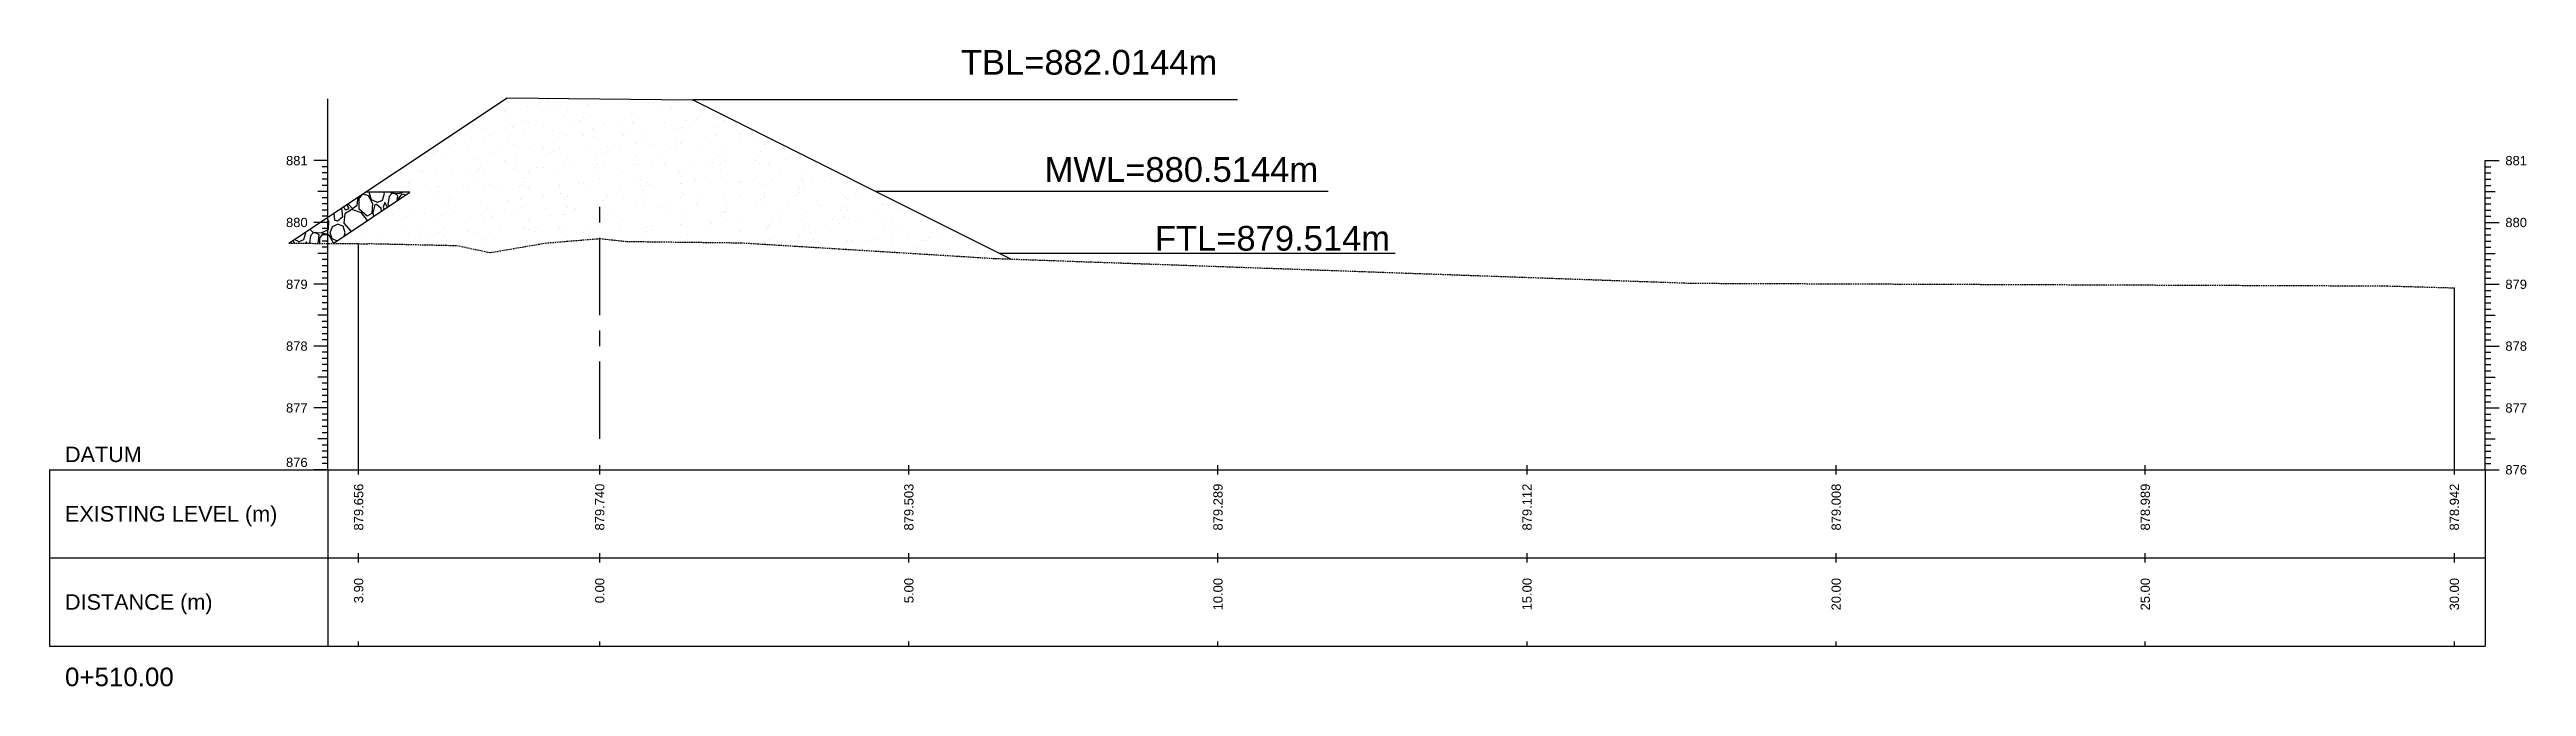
# Model space of a CAD drawing. Header units: millimetres. Extents: x 2640 to 12113, y 6003 to 13668.
# Drawn here: x 3708.6 to 4109.2, y 7556.8 to 7659.8 of the extents above; entities that cross this region are included whole.
import ezdxf
from ezdxf.enums import TextEntityAlignment as Align

# ---------------------------------------------------------------- set-up
doc = ezdxf.new("R2010")
doc.units = ezdxf.units.MM
doc.linetypes.add('CENTER', pattern=[2, 1.25, -0.25, 0.25, -0.25])
doc.linetypes.add('HIDDEN', pattern=[0.375, 0.25, -0.125])
for name, color, linetype in [('CL', 6, 'CENTER'), ('CS_Drawing', 7, 'Continuous'), ('GL', 3, 'HIDDEN')]:
    doc.layers.add(name, color=color, linetype=linetype)
doc.styles.get("Standard").update_dxf_attribs({"font": 'arial.ttf'})

msp = doc.modelspace()

# ---------------------------------------------------------------- texts
at = {"color": 1, "insert": (3897.469, 7659.751), "char_height": 4, "attachment_point": 3}
msp.add_mtext_dynamic_manual_height_columns('TBL=882.0144m', width=39.40702, gutter_width=20, heights=[0], dxfattribs=at)
at = {"color": 4, "insert": (3913.795, 7642.408), "char_height": 4, "attachment_point": 3}
msp.add_mtext_dynamic_manual_height_columns('MWL=880.5144m', width=39.40702, gutter_width=20, heights=[0], dxfattribs=at)
at = {"color": 6, "insert": (3925.425, 7631.288), "char_height": 4, "attachment_point": 3}
msp.add_mtext_dynamic_manual_height_columns('FTL=879.514m', width=39.40702, gutter_width=20, heights=[0], dxfattribs=at)
at = {"layer": 'CS_Drawing'}
for s, p in [('881', (3750.332, 7641.847)), ('880', (3750.332, 7631.847)), ('879', (3750.332, 7621.847)), ('878', (3750.332, 7611.847)), ('877', (3750.332, 7601.847))]:
    msp.add_text(s, height=1.5, dxfattribs=at).set_placement(p, align=Align.MIDDLE_RIGHT)
for s, height, p in [('881', 1.5, (4105.832, 7641.847)), ('880', 1.5, (4105.832, 7631.847)), ('879', 1.5, (4105.832, 7621.847)), ('878', 1.5, (4105.832, 7611.847)), ('877', 1.5, (4105.832, 7601.847)), ('DATUM', 2.5, (3711.082, 7594.347)), ('876', 1.5, (4105.832, 7591.847)), ('876', 1.5, (4105.832, 7591.847)), ('EXISTING LEVEL (m)', 2.5, (3711.082, 7584.722)), ('DISTANCE (m)', 2.5, (3711.082, 7570.472)), ('0+510.00', 3, (3711.082, 7558.347))]:
    msp.add_text(s, height=height, dxfattribs=at).set_placement(p, align=Align.MIDDLE_LEFT)
msp.add_text('876', height=1.5, dxfattribs=at).set_placement((3750.332, 7592.297), align=Align.RIGHT)
for s, p in [('879.656', (3758.582, 7589.597)), ('879.740', (3797.582, 7589.597)), ('879.503', (3847.582, 7589.597)), ('879.289', (3897.582, 7589.597)), ('879.112', (3947.582, 7589.597)), ('879.008', (3997.582, 7589.597)), ('878.989', (4047.582, 7589.597)), ('878.942', (4097.582, 7589.597)), ('3.90', (3758.582, 7574.347)), ('0.00', (3797.582, 7574.347)), ('5.00', (3847.582, 7574.347)), ('10.00', (3897.582, 7574.347)), ('15.00', (3947.582, 7574.347)), ('20.00', (3997.582, 7574.347)), ('25.00', (4047.582, 7574.347)), ('30.00', (4097.582, 7574.347))]:
    msp.add_text(s, height=1.5, rotation=90, dxfattribs=at).set_placement(p, align=Align.MIDDLE_RIGHT)

# ---------------------------------------------------------------- linework, layer by layer
for p, q in [((3747.313, 7628.499), (3782.582, 7652.012)), ((3753.582, 7641.847), (3753.582, 7651.847)), ((3782.582, 7652.012), (3812.58, 7651.683)), ((3864.09, 7625.928), (3812.58, 7651.683)), ((3754.445, 7628.447), (3766.882, 7636.738)), ((3766.882, 7636.738), (3759.655, 7636.727)), ((3753.546, 7627.847), (3753.582, 7627.871))]:
    msp.add_line(p, q)
at = {"linetype": 'Continuous'}
for p, q in [((3781.022, 7650.512), (3781.022, 7650.512)), ((3782.141, 7649.784), (3782.141, 7649.784)), ((3782.723, 7651.28), (3782.723, 7651.28)), ((3782.995, 7649.215), (3782.995, 7649.215)), ((3785.916, 7650.672), (3785.916, 7650.672)), ((3787.457, 7650.821), (3787.457, 7650.821)), ((3787.886, 7651.289), (3787.886, 7651.289)), ((3788.501, 7651.835), (3788.501, 7651.835)), ((3789.263, 7651.557), (3789.263, 7651.557)), ((3789.437, 7650.235), (3789.437, 7650.235)), ((3790.81, 7650.832), (3790.81, 7650.832)), ((3791.723, 7648.959), (3791.723, 7648.959)), ((3792.405, 7650.031), (3792.405, 7650.031)), ((3794.886, 7648.86), (3794.886, 7648.86)), ((3795.704, 7650.992), (3795.704, 7650.992)), ((3796.159, 7649.127), (3796.159, 7649.127)), ((3796.91, 7651.07), (3796.91, 7651.07)), ((3798.083, 7651.011), (3798.083, 7651.011)), ((3800.598, 7651.152), (3800.598, 7651.152)), ((3802.427, 7651.469), (3802.427, 7651.469)), ((3802.699, 7649.404), (3802.699, 7649.404)), ((3805.492, 7651.312), (3805.492, 7651.312)), ((3806.227, 7651.168), (3806.227, 7651.168)), ((3806.656, 7651.636), (3806.656, 7651.636)), ((3807.597, 7650.079), (3807.597, 7650.079)), ((3809.141, 7650.424), (3809.141, 7650.424)), ((3810.386, 7651.472), (3810.386, 7651.472)), ((3813.227, 7648.739), (3813.227, 7648.739)), ((3813.656, 7649.207), (3813.656, 7649.207)), ((3815.864, 7649.316), (3815.864, 7649.316)), ((3817.179, 7649.255), (3817.179, 7649.255)), ((3773.37, 7645.516), (3773.37, 7645.516)), ((3776.727, 7646.874), (3776.727, 7646.874)), ((3776.901, 7645.552), (3776.901, 7645.552)), ((3778.64, 7647.078), (3778.64, 7647.078)), ((3779.002, 7644.857), (3779.002, 7644.857)), ((3779.684, 7645.928), (3779.684, 7645.928)), ((3782.686, 7645.615), (3782.686, 7645.615)), ((3783.115, 7646.083), (3783.115, 7646.083)), ((3783.169, 7647.893), (3783.169, 7647.893)), ((3783.534, 7647.238), (3783.534, 7647.238)), ((3785.14, 7648.293), (3785.14, 7648.293)), ((3785.362, 7646.908), (3785.362, 7646.908)), ((3786.045, 7647.979), (3786.045, 7647.979)), ((3788.428, 7647.398), (3788.428, 7647.398)), ((3789.891, 7646.785), (3789.891, 7646.785)), ((3790.163, 7644.72), (3790.163, 7644.72)), ((3792.14, 7645.864), (3792.14, 7645.864)), ((3793.323, 7647.558), (3793.323, 7647.558)), ((3794.457, 7648.392), (3794.457, 7648.392)), ((3794.876, 7645.977), (3794.876, 7645.977)), ((3796.431, 7647.062), (3796.431, 7647.062)), ((3796.605, 7645.74), (3796.605, 7645.74)), ((3798.217, 7647.718), (3798.217, 7647.718)), ((3801.236, 7648.028), (3801.236, 7648.028)), ((3801.456, 7645.962), (3801.456, 7645.962)), ((3801.885, 7646.43), (3801.885, 7646.43)), ((3802.873, 7648.082), (3802.873, 7648.082)), ((3803.111, 7647.878), (3803.111, 7647.878)), ((3803.91, 7648.64), (3803.91, 7648.64)), ((3804.458, 7645.152), (3804.458, 7645.152)), ((3805.14, 7646.223), (3805.14, 7646.223)), ((3808.005, 7648.038), (3808.005, 7648.038)), ((3809.596, 7646.974), (3809.596, 7646.974)), ((3809.867, 7644.909), (3809.867, 7644.909)), ((3810.818, 7647.204), (3810.818, 7647.204)), ((3810.91, 7646.211), (3810.91, 7646.211)), ((3811.501, 7648.275), (3811.501, 7648.275)), ((3812.899, 7648.198), (3812.899, 7648.198)), ((3815.528, 7644.772), (3815.528, 7644.772)), ((3816.136, 7647.251), (3816.136, 7647.251)), ((3816.31, 7645.929), (3816.31, 7645.929)), ((3817.793, 7648.358), (3817.793, 7648.358)), ((3820.226, 7646.309), (3820.226, 7646.309)), ((3820.332, 7646.272), (3820.332, 7646.272)), ((3820.422, 7644.932), (3820.422, 7644.932)), ((3820.655, 7646.777), (3820.655, 7646.777)), ((3823.032, 7644.82), (3823.032, 7644.82)), ((3825.316, 7645.092), (3825.316, 7645.092)), ((3766.281, 7640.754), (3766.281, 7640.754)), ((3770.633, 7643.21), (3770.633, 7643.21)), ((3770.916, 7642.839), (3770.916, 7642.839)), ((3771.345, 7643.307), (3771.345, 7643.307)), ((3771.481, 7643.332), (3771.481, 7643.332)), ((3772.642, 7642.805), (3772.642, 7642.805)), ((3773.324, 7643.876), (3773.324, 7643.876)), ((3776.375, 7643.492), (3776.375, 7643.492)), ((3777.355, 7642.101), (3777.355, 7642.101)), ((3778.345, 7640.877), (3778.345, 7640.877)), ((3780.37, 7643.087), (3780.37, 7643.087)), ((3781.269, 7643.652), (3781.269, 7643.652)), ((3782.155, 7641.874), (3782.155, 7641.874)), ((3783.623, 7644.443), (3783.623, 7644.443)), ((3783.895, 7642.378), (3783.895, 7642.378)), ((3784.069, 7641.056), (3784.069, 7641.056)), ((3786.163, 7643.812), (3786.163, 7643.812)), ((3788.513, 7640.749), (3788.513, 7640.749)), ((3788.516, 7643.925), (3788.516, 7643.925)), ((3789.686, 7643.186), (3789.686, 7643.186)), ((3790.115, 7643.654), (3790.115, 7643.654)), ((3790.337, 7643.398), (3790.337, 7643.398)), ((3791.057, 7643.972), (3791.057, 7643.972)), ((3791.737, 7641.05), (3791.737, 7641.05)), ((3792.42, 7642.121), (3792.42, 7642.121)), ((3793.407, 7640.909), (3793.407, 7640.909)), ((3795.951, 7644.132), (3795.951, 7644.132)), ((3796.686, 7640.756), (3796.686, 7640.756)), ((3797.059, 7642.29), (3797.059, 7642.29)), ((3797.115, 7641.224), (3797.115, 7641.224)), ((3798.098, 7643.101), (3798.098, 7643.101)), ((3798.301, 7641.069), (3798.301, 7641.069)), ((3798.78, 7644.172), (3798.78, 7644.172)), ((3799.14, 7643.434), (3799.14, 7643.434)), ((3800.845, 7644.292), (3800.845, 7644.292)), ((3803.196, 7641.229), (3803.196, 7641.229)), ((3803.327, 7644.632), (3803.327, 7644.632)), ((3803.599, 7642.567), (3803.599, 7642.567)), ((3803.773, 7641.245), (3803.773, 7641.245)), ((3805.739, 7644.452), (3805.739, 7644.452)), ((3806.139, 7641.005), (3806.139, 7641.005)), ((3807.611, 7642.169), (3807.611, 7642.169)), ((3808.09, 7641.389), (3808.09, 7641.389)), ((3808.456, 7643.533), (3808.456, 7643.533)), ((3808.885, 7644.001), (3808.885, 7644.001)), ((3810.042, 7643.587), (3810.042, 7643.587)), ((3810.634, 7644.612), (3810.634, 7644.612)), ((3812.984, 7641.549), (3812.984, 7641.549)), ((3813.972, 7644.221), (3813.972, 7644.221)), ((3815.456, 7641.103), (3815.456, 7641.103)), ((3815.885, 7641.571), (3815.885, 7641.571)), ((3816.764, 7642.479), (3816.764, 7642.479)), ((3817.193, 7641.345), (3817.193, 7641.345)), ((3817.876, 7642.416), (3817.876, 7642.416)), ((3817.878, 7641.709), (3817.878, 7641.709)), ((3817.91, 7643.781), (3817.91, 7643.781)), ((3822.772, 7641.869), (3822.772, 7641.869)), ((3823.304, 7642.755), (3823.304, 7642.755)), ((3823.478, 7641.433), (3823.478, 7641.433)), ((3823.554, 7643.396), (3823.554, 7643.396)), ((3824.236, 7644.468), (3824.236, 7644.468)), ((3824.909, 7641.352), (3824.909, 7641.352)), ((3827.226, 7643.88), (3827.226, 7643.88)), ((3827.666, 7642.029), (3827.666, 7642.029)), ((3760.327, 7636.538), (3760.398, 7636.728)), ((3762.74, 7636.538), (3762.682, 7636.732)), ((3763.762, 7636.733), (3763.883, 7636.601)), ((3764.819, 7637.418), (3764.819, 7637.418)), ((3765.216, 7636.538), (3765.688, 7636.736)), ((3766.146, 7637.632), (3766.146, 7637.632)), ((3766.575, 7638.101), (3766.575, 7638.101)), ((3766.708, 7636.622), (3766.752, 7636.738)), ((3768.599, 7640.31), (3768.599, 7640.31)), ((3768.937, 7640.109), (3768.937, 7640.109)), ((3769.434, 7637.771), (3769.434, 7637.771)), ((3771.087, 7639.76), (3771.087, 7639.76)), ((3771.359, 7637.695), (3771.359, 7637.695)), ((3771.449, 7636.835), (3771.449, 7636.835)), ((3773.831, 7640.269), (3773.831, 7640.269)), ((3775.599, 7637.881), (3775.599, 7637.881)), ((3775.795, 7639.823), (3775.795, 7639.823)), ((3776.343, 7636.995), (3776.343, 7636.995)), ((3777.627, 7640.037), (3777.627, 7640.037)), ((3777.801, 7638.714), (3777.801, 7638.714)), ((3777.916, 7640.409), (3777.916, 7640.409)), ((3778.725, 7640.429), (3778.725, 7640.429)), ((3779.016, 7636.947), (3779.016, 7636.947)), ((3779.699, 7638.018), (3779.699, 7638.018)), ((3781.238, 7637.155), (3781.238, 7637.155)), ((3783.619, 7640.589), (3783.619, 7640.589)), ((3784.523, 7637.606), (3784.523, 7637.606)), ((3784.916, 7637.98), (3784.916, 7637.98)), ((3785.345, 7638.448), (3785.345, 7638.448)), ((3785.377, 7638.998), (3785.377, 7638.998)), ((3786.059, 7640.069), (3786.059, 7640.069)), ((3786.132, 7637.315), (3786.132, 7637.315)), ((3787.369, 7640.657), (3787.369, 7640.657)), ((3790.791, 7639.948), (3790.791, 7639.948)), ((3791.026, 7637.475), (3791.026, 7637.475)), ((3791.063, 7637.883), (3791.063, 7637.883)), ((3794.369, 7638.228), (3794.369, 7638.228)), ((3794.89, 7638.067), (3794.89, 7638.067)), ((3795.92, 7637.635), (3795.92, 7637.635)), ((3797.331, 7640.225), (3797.331, 7640.225)), ((3797.505, 7638.903), (3797.505, 7638.903)), ((3800.814, 7637.795), (3800.814, 7637.795)), ((3801.251, 7640.118), (3801.251, 7640.118)), ((3803.686, 7638.327), (3803.686, 7638.327)), ((3804.115, 7638.795), (3804.115, 7638.795)), ((3804.228, 7637.795), (3804.228, 7637.795)), ((3804.472, 7637.242), (3804.472, 7637.242)), ((3805.155, 7638.313), (3805.155, 7638.313)), ((3805.708, 7637.955), (3805.708, 7637.955)), ((3810.496, 7640.137), (3810.496, 7640.137)), ((3810.602, 7638.115), (3810.602, 7638.115)), ((3810.768, 7638.072), (3810.768, 7638.072)), ((3810.833, 7639.294), (3810.833, 7639.294)), ((3810.942, 7636.75), (3810.942, 7636.75)), ((3811.515, 7640.365), (3811.515, 7640.365)), ((3813.139, 7638.575), (3813.139, 7638.575)), ((3815.497, 7638.275), (3815.497, 7638.275)), ((3817.036, 7640.414), (3817.036, 7640.414)), ((3817.21, 7639.091), (3817.21, 7639.091)), ((3820.346, 7638.362), (3820.346, 7638.362)), ((3820.391, 7638.435), (3820.391, 7638.435)), ((3822.456, 7638.674), (3822.456, 7638.674)), ((3822.885, 7639.142), (3822.885, 7639.142)), ((3823.932, 7637.983), (3823.932, 7637.983)), ((3825.285, 7638.595), (3825.285, 7638.595)), ((3826.707, 7640.414), (3826.707, 7640.414)), ((3829.884, 7636.712), (3829.884, 7636.712)), ((3829.928, 7637.538), (3829.928, 7637.538)), ((3830.179, 7638.755), (3830.179, 7638.755)), ((3830.2, 7640.325), (3830.2, 7640.325)), ((3830.472, 7638.26), (3830.472, 7638.26)), ((3830.611, 7638.609), (3830.611, 7638.609)), ((3830.646, 7636.938), (3830.646, 7636.938)), ((3831.909, 7638.922), (3831.909, 7638.922)), ((3835.073, 7638.915), (3835.073, 7638.915)), ((3836.289, 7639.589), (3836.289, 7639.589)), ((3836.914, 7639.28), (3836.914, 7639.28)), ((3754.558, 7633.33), (3754.675, 7632.22)), ((3755.945, 7632.728), (3755.183, 7632.029)), ((3755.82, 7634.171), (3755.945, 7632.727)), ((3756.246, 7634.455), (3756.199, 7634.315)), ((3756.199, 7634.315), (3756.39, 7633.871)), ((3756.326, 7633.236), (3756.199, 7631.712)), ((3757.469, 7633.934), (3756.326, 7633.236)), ((3756.39, 7633.871), (3757.025, 7634.125)), ((3757.025, 7634.125), (3756.661, 7634.731)), ((3756.99, 7634.951), (3756.961, 7634.76)), ((3756.961, 7634.76), (3757.596, 7634.125)), ((3759.057, 7633.426), (3757.469, 7633.934)), ((3757.596, 7634.125), (3758.358, 7634.633)), ((3758.358, 7634.633), (3758.518, 7635.97)), ((3758.676, 7635.649), (3759.223, 7636.44)), ((3758.676, 7633.998), (3758.676, 7635.649)), ((3759.946, 7632.855), (3758.676, 7633.998)), ((3760.028, 7632.169), (3759.057, 7633.426)), ((3759.266, 7636.468), (3760.136, 7636.22)), ((3760.708, 7633.299), (3759.946, 7632.855)), ((3760.136, 7636.22), (3760.835, 7634.887)), ((3760.644, 7635.522), (3760.327, 7636.538)), ((3761.533, 7635.141), (3760.644, 7635.522)), ((3760.835, 7634.887), (3760.708, 7633.299)), ((3761.216, 7634.696), (3760.898, 7633.426)), ((3760.898, 7633.426), (3760.965, 7632.793)), ((3761.533, 7634.76), (3761.216, 7634.696)), ((3761.533, 7635.077), (3762.422, 7635.458)), ((3761.533, 7634.76), (3762.168, 7634.188)), ((3761.804, 7632.895), (3761.804, 7632.895)), ((3762.168, 7634.188), (3762.217, 7633.628)), ((3762.422, 7635.458), (3762.74, 7636.538)), ((3762.803, 7635.077), (3762.549, 7634.315)), ((3762.549, 7634.315), (3762.704, 7633.953)), ((3763.257, 7634.321), (3762.803, 7635.077)), ((3763.502, 7636.03), (3763.311, 7634.76)), ((3763.311, 7634.76), (3763.552, 7634.518)), ((3763.946, 7636.538), (3763.502, 7636.03)), ((3763.883, 7636.601), (3765.216, 7636.538)), ((3764.327, 7636.538), (3763.946, 7636.538)), ((3764.29, 7633.089), (3764.29, 7633.089)), ((3764.899, 7636.22), (3764.327, 7636.538)), ((3764.794, 7635.346), (3764.899, 7636.22)), ((3765.026, 7635.649), (3765.597, 7636.474)), ((3765.026, 7635.5), (3765.026, 7635.649)), ((3765.09, 7635.353), (3765.09, 7635.353)), ((3765.265, 7634.031), (3765.265, 7634.031)), ((3765.597, 7636.474), (3766.219, 7636.296)), ((3766.296, 7632.844), (3766.296, 7632.844)), ((3766.978, 7633.915), (3766.978, 7633.915)), ((3769.184, 7633.249), (3769.184, 7633.249)), ((3770.829, 7632.675), (3770.829, 7632.675)), ((3771.533, 7636.373), (3771.533, 7636.373)), ((3771.987, 7632.923), (3771.987, 7632.923)), ((3772.656, 7634.895), (3772.656, 7634.895)), ((3773.145, 7635.203), (3773.145, 7635.203)), ((3773.338, 7635.967), (3773.338, 7635.967)), ((3773.574, 7635.671), (3773.574, 7635.671)), ((3774.078, 7633.409), (3774.078, 7633.409)), ((3778.255, 7635.264), (3778.255, 7635.264)), ((3778.527, 7633.199), (3778.527, 7633.199)), ((3778.972, 7633.569), (3778.972, 7633.569)), ((3780.145, 7632.773), (3780.145, 7632.773)), ((3780.574, 7633.242), (3780.574, 7633.242)), ((3782.17, 7633.964), (3782.17, 7633.964)), ((3782.599, 7635.451), (3782.599, 7635.451)), ((3783.866, 7633.729), (3783.866, 7633.729)), ((3784.795, 7635.541), (3784.795, 7635.541)), ((3784.969, 7634.219), (3784.969, 7634.219)), ((3788.53, 7636.015), (3788.53, 7636.015)), ((3788.76, 7633.889), (3788.76, 7633.889)), ((3789.599, 7633.022), (3789.599, 7633.022)), ((3791.237, 7636.561), (3791.237, 7636.561)), ((3791.691, 7633.111), (3791.691, 7633.111)), ((3791.752, 7633.14), (3791.752, 7633.14)), ((3791.915, 7635.55), (3791.915, 7635.55)), ((3792.344, 7636.018), (3792.344, 7636.018)), ((3792.434, 7634.211), (3792.434, 7634.211)), ((3793.655, 7634.049), (3793.655, 7634.049)), ((3797.959, 7635.453), (3797.959, 7635.453)), ((3798.112, 7635.191), (3798.112, 7635.191)), ((3798.231, 7633.388), (3798.231, 7633.388)), ((3798.549, 7634.209), (3798.549, 7634.209)), ((3798.794, 7636.262), (3798.794, 7636.262)), ((3798.915, 7633.121), (3798.915, 7633.121)), ((3799.344, 7633.589), (3799.344, 7633.589)), ((3801.369, 7635.798), (3801.369, 7635.798)), ((3803.443, 7634.369), (3803.443, 7634.369)), ((3804.499, 7635.73), (3804.499, 7635.73)), ((3804.674, 7634.408), (3804.674, 7634.408)), ((3807.626, 7634.26), (3807.626, 7634.26)), ((3808.337, 7634.529), (3808.337, 7634.529)), ((3808.369, 7633.369), (3808.369, 7633.369)), ((3810.685, 7635.897), (3810.685, 7635.897)), ((3811.114, 7636.365), (3811.114, 7636.365)), ((3811.396, 7633.3), (3811.396, 7633.3)), ((3813.231, 7634.689), (3813.231, 7634.689)), ((3813.986, 7636.311), (3813.986, 7636.311)), ((3817.208, 7633.435), (3817.208, 7633.435)), ((3817.664, 7635.641), (3817.664, 7635.641)), ((3817.685, 7633.468), (3817.685, 7633.468)), ((3817.89, 7634.506), (3817.89, 7634.506)), ((3817.936, 7633.576), (3817.936, 7633.576)), ((3818.114, 7633.936), (3818.114, 7633.936)), ((3818.125, 7634.849), (3818.125, 7634.849)), ((3820.139, 7636.146), (3820.139, 7636.146)), ((3823.019, 7635.009), (3823.019, 7635.009)), ((3823.568, 7635.487), (3823.568, 7635.487)), ((3824.204, 7635.918), (3824.204, 7635.918)), ((3824.25, 7636.558), (3824.25, 7636.558)), ((3824.378, 7634.596), (3824.378, 7634.596)), ((3827.139, 7633.716), (3827.139, 7633.716)), ((3827.913, 7635.169), (3827.913, 7635.169)), ((3829.455, 7636.244), (3829.455, 7636.244)), ((3831.1, 7633.488), (3831.1, 7633.488)), ((3832.808, 7635.329), (3832.808, 7635.329)), ((3833.082, 7634.555), (3833.082, 7634.555)), ((3836.455, 7633.815), (3836.455, 7633.815)), ((3836.884, 7634.283), (3836.884, 7634.283)), ((3836.986, 7632.751), (3836.986, 7632.751)), ((3837.369, 7635.83), (3837.369, 7635.83)), ((3837.64, 7633.765), (3837.64, 7633.765)), ((3837.702, 7635.489), (3837.702, 7635.489)), ((3838.909, 7636.493), (3838.909, 7636.493)), ((3839.442, 7636.606), (3839.442, 7636.606)), ((3842.596, 7635.649), (3842.596, 7635.649)), ((3842.664, 7633.731), (3842.664, 7633.731)), ((3843.346, 7634.802), (3843.346, 7634.802)), ((3844.083, 7634.785), (3844.083, 7634.785)), ((3845.909, 7634.063), (3845.909, 7634.063)), ((3849.84, 7632.746), (3849.84, 7632.746)), ((3747.936, 7628.915), (3748.135, 7628.537)), ((3748.833, 7628.791), (3748.173, 7629.073)), ((3748.833, 7628.727), (3749.722, 7629.108)), ((3749.722, 7629.108), (3750.04, 7630.188)), ((3750.04, 7630.188), (3750.008, 7630.296)), ((3750.103, 7628.727), (3750.02, 7628.479)), ((3750.253, 7628.478), (3750.103, 7628.727)), ((3750.802, 7629.68), (3750.621, 7628.475)), ((3750.712, 7630.766), (3751.183, 7630.251)), ((3751.246, 7630.188), (3750.802, 7629.68)), ((3751.183, 7630.251), (3752.516, 7630.188)), ((3751.627, 7630.188), (3751.246, 7630.188)), ((3752.199, 7629.87), (3751.627, 7630.188)), ((3752.03, 7628.465), (3752.199, 7629.87)), ((3752.326, 7629.299), (3752.897, 7630.124)), ((3752.326, 7628.462), (3752.326, 7629.299)), ((3752.516, 7630.188), (3753.582, 7630.636)), ((3752.897, 7630.124), (3753.582, 7629.928)), ((3753.786, 7632.029), (3753.582, 7632.293)), ((3753.582, 7630.636), (3753.723, 7630.696)), ((3753.582, 7629.928), (3753.786, 7629.87)), ((3753.723, 7630.696), (3753.786, 7632.029)), ((3753.786, 7629.87), (3754.485, 7628.537)), ((3753.977, 7630.188), (3754.358, 7631.204)), ((3754.294, 7629.172), (3753.977, 7630.188)), ((3755.048, 7628.849), (3754.294, 7629.172)), ((3754.358, 7631.204), (3755.183, 7631.585)), ((3755.183, 7632.029), (3754.675, 7632.22)), ((3756.072, 7631.267), (3755.183, 7631.585)), ((3756.39, 7630.188), (3756.072, 7631.267)), ((3756.199, 7631.712), (3757.388, 7630.409)), ((3756.227, 7629.635), (3756.39, 7630.188)), ((3756.852, 7629.706), (3756.852, 7629.706)), ((3759.058, 7629.898), (3759.058, 7629.898)), ((3759.935, 7630.793), (3759.935, 7630.793)), ((3760.617, 7631.864), (3760.617, 7631.864)), ((3761.375, 7632.426), (3761.375, 7632.426)), ((3761.746, 7629.866), (3761.746, 7629.866)), ((3765.719, 7630.581), (3765.719, 7630.581)), ((3766.64, 7630.026), (3766.64, 7630.026)), ((3768.375, 7629.997), (3768.375, 7629.997)), ((3768.804, 7630.465), (3768.804, 7630.465)), ((3769.449, 7629.861), (3769.449, 7629.861)), ((3771.534, 7630.186), (3771.534, 7630.186)), ((3772.259, 7630.858), (3772.259, 7630.858)), ((3772.433, 7629.535), (3772.433, 7629.535)), ((3775.809, 7631.913), (3775.809, 7631.913)), ((3776.428, 7630.346), (3776.428, 7630.346)), ((3777.828, 7630.245), (3777.828, 7630.245)), ((3778.701, 7631.877), (3778.701, 7631.877)), ((3779.031, 7629.037), (3779.031, 7629.037)), ((3779.713, 7630.108), (3779.713, 7630.108)), ((3781.322, 7630.506), (3781.322, 7630.506)), ((3785.391, 7631.088), (3785.391, 7631.088)), ((3785.423, 7630.769), (3785.423, 7630.769)), ((3785.695, 7628.704), (3785.695, 7628.704)), ((3786.073, 7632.159), (3786.073, 7632.159)), ((3786.217, 7630.666), (3786.217, 7630.666)), ((3787.145, 7630.344), (3787.145, 7630.344)), ((3787.574, 7630.812), (3787.574, 7630.812)), ((3791.111, 7630.826), (3791.111, 7630.826)), ((3791.963, 7631.046), (3791.963, 7631.046)), ((3792.137, 7629.724), (3792.137, 7629.724)), ((3794.905, 7630.157), (3794.905, 7630.157)), ((3796.005, 7630.986), (3796.005, 7630.986)), ((3796.598, 7630.592), (3796.598, 7630.592)), ((3798.405, 7632.066), (3798.405, 7632.066)), ((3800.899, 7631.146), (3800.899, 7631.146)), ((3801.265, 7632.208), (3801.265, 7632.208)), ((3804.487, 7629.332), (3804.487, 7629.332)), ((3805.128, 7630.958), (3805.128, 7630.958)), ((3805.169, 7630.404), (3805.169, 7630.404)), ((3805.4, 7628.893), (3805.4, 7628.893)), ((3805.793, 7631.306), (3805.793, 7631.306)), ((3805.915, 7630.691), (3805.915, 7630.691)), ((3806.344, 7631.159), (3806.344, 7631.159)), ((3810.687, 7631.466), (3810.687, 7631.466)), ((3810.847, 7631.384), (3810.847, 7631.384)), ((3811.53, 7632.455), (3811.53, 7632.455)), ((3811.668, 7631.235), (3811.668, 7631.235)), ((3811.842, 7629.912), (3811.842, 7629.912)), ((3813.344, 7628.73), (3813.344, 7628.73)), ((3815.369, 7630.939), (3815.369, 7630.939)), ((3815.581, 7631.626), (3815.581, 7631.626)), ((3818.11, 7632.254), (3818.11, 7632.254)), ((3818.564, 7628.804), (3818.564, 7628.804)), ((3820.361, 7630.452), (3820.361, 7630.452)), ((3820.475, 7631.786), (3820.475, 7631.786)), ((3824.265, 7628.648), (3824.265, 7628.648)), ((3824.685, 7631.038), (3824.685, 7631.038)), ((3824.832, 7631.146), (3824.832, 7631.146)), ((3825.104, 7629.081), (3825.104, 7629.081)), ((3825.114, 7631.506), (3825.114, 7631.506)), ((3825.37, 7631.946), (3825.37, 7631.946)), ((3826.721, 7632.504), (3826.721, 7632.504)), ((3827.882, 7628.671), (3827.882, 7628.671)), ((3829.943, 7629.628), (3829.943, 7629.628)), ((3830.264, 7632.106), (3830.264, 7632.106)), ((3830.625, 7630.699), (3830.625, 7630.699)), ((3831.372, 7631.423), (3831.372, 7631.423)), ((3831.546, 7630.101), (3831.546, 7630.101)), ((3832.114, 7629.077), (3832.114, 7629.077)), ((3832.776, 7628.831), (3832.776, 7628.831)), ((3834.139, 7631.287), (3834.139, 7631.287)), ((3835.158, 7632.266), (3835.158, 7632.266)), ((3836.303, 7631.679), (3836.303, 7631.679)), ((3837.671, 7628.991), (3837.671, 7628.991)), ((3837.814, 7632.443), (3837.814, 7632.443)), ((3838.269, 7628.993), (3838.269, 7628.993)), ((3839.456, 7628.697), (3839.456, 7628.697)), ((3840.052, 7632.426), (3840.052, 7632.426)), ((3841.138, 7628.857), (3841.138, 7628.857)), ((3842.565, 7629.151), (3842.565, 7629.151)), ((3843.455, 7631.385), (3843.455, 7631.385)), ((3843.884, 7631.853), (3843.884, 7631.853)), ((3844.537, 7631.335), (3844.537, 7631.335)), ((3844.809, 7629.27), (3844.809, 7629.27)), ((3844.946, 7632.586), (3844.946, 7632.586)), ((3845.817, 7630.748), (3845.817, 7630.748)), ((3847.459, 7629.311), (3847.459, 7629.311)), ((3849.721, 7628.943), (3849.721, 7628.943)), ((3850.455, 7628.956), (3850.455, 7628.956)), ((3850.884, 7629.424), (3850.884, 7629.424)), ((3851.077, 7631.612), (3851.077, 7631.612)), ((3851.251, 7630.289), (3851.251, 7630.289)), ((3852.353, 7629.471), (3852.353, 7629.471)), ((3855.399, 7629.924), (3855.399, 7629.924)), ((3748.135, 7628.537), (3748.131, 7628.493)), ((3754.485, 7628.537), (3754.479, 7628.47)), ((3765.991, 7628.516), (3765.991, 7628.516)), ((3775.804, 7628.036), (3775.804, 7628.036)), ((3779.155, 7628.427), (3779.155, 7628.427)), ((3822.368, 7628.51), (3822.368, 7628.51)), ((3822.988, 7628.511), (3822.988, 7628.511)), ((3831.685, 7628.609), (3831.685, 7628.609)), ((3844.983, 7627.948), (3844.983, 7627.948)), ((3849.038, 7627.872), (3849.038, 7627.872)), ((3851.705, 7626.839), (3851.705, 7626.839)), ((3857.454, 7626.526), (3857.454, 7626.526)), ((3857.883, 7626.994), (3857.883, 7626.994)), ((3858.245, 7627.116), (3858.245, 7627.116)), ((3858.552, 7626.941), (3858.552, 7626.941)), ((3859.876, 7626.206), (3859.876, 7626.206))]:
    msp.add_line(p, q, dxfattribs=at)
at = {"color": 1}
msp.add_line((3900.746, 7651.683), (3812.58, 7651.683), dxfattribs=at)
at = {"color": 4}
msp.add_line((3915.417, 7636.847), (3842.251, 7636.847), dxfattribs=at)
at = {"color": 6}
msp.add_line((3926.232, 7626.847), (3862.251, 7626.847), dxfattribs=at)
at = {"layer": 'CL', "ltscale": 10}
msp.add_line((3797.582, 7596.847), (3797.582, 7636.847), dxfattribs=at)
at = {"layer": 'CS_Drawing'}
for p, q in [((3753.582, 7641.847), (3751.332, 7641.847)), ((3753.582, 7641.847), (3752.007, 7641.847)), ((3753.582, 7641.847), (3752.682, 7641.847)), ((3753.582, 7640.847), (3752.682, 7640.847)), ((3753.582, 7591.847), (3753.582, 7641.847)), ((4102.582, 7641.847), (4104.832, 7641.847)), ((4102.582, 7641.847), (4104.157, 7641.847)), ((4102.582, 7641.847), (4103.482, 7641.847)), ((4102.582, 7591.847), (4102.582, 7641.847)), ((4102.582, 7640.847), (4103.482, 7640.847)), ((3753.582, 7636.847), (3752.007, 7636.847)), ((3753.582, 7639.847), (3752.682, 7639.847)), ((3753.582, 7638.847), (3752.682, 7638.847)), ((3753.582, 7637.847), (3752.682, 7637.847)), ((3753.582, 7636.847), (3752.682, 7636.847)), ((4102.582, 7639.847), (4103.482, 7639.847)), ((4102.582, 7638.847), (4103.482, 7638.847)), ((4102.582, 7637.847), (4103.482, 7637.847)), ((4102.582, 7636.847), (4104.157, 7636.847)), ((4102.582, 7636.847), (4103.482, 7636.847)), ((3753.582, 7635.847), (3752.682, 7635.847)), ((3753.582, 7634.847), (3752.682, 7634.847)), ((3753.582, 7633.847), (3752.682, 7633.847)), ((3753.582, 7632.847), (3752.682, 7632.847)), ((4102.582, 7635.847), (4103.482, 7635.847)), ((4102.582, 7634.847), (4103.482, 7634.847)), ((4102.582, 7633.847), (4103.482, 7633.847)), ((4102.582, 7632.847), (4103.482, 7632.847)), ((3753.582, 7631.847), (3751.332, 7631.847)), ((3753.582, 7631.847), (3752.007, 7631.847)), ((3753.582, 7631.847), (3752.682, 7631.847)), ((3753.582, 7630.847), (3752.682, 7630.847)), ((3753.582, 7629.847), (3752.682, 7629.847)), ((3753.582, 7628.847), (3752.682, 7628.847)), ((4102.582, 7631.847), (4104.832, 7631.847)), ((4102.582, 7631.847), (4104.157, 7631.847)), ((4102.582, 7631.847), (4103.482, 7631.847)), ((4102.582, 7630.847), (4103.482, 7630.847)), ((4102.582, 7629.847), (4103.482, 7629.847)), ((4102.582, 7628.847), (4103.482, 7628.847)), ((3753.582, 7626.847), (3752.007, 7626.847)), ((3753.582, 7627.847), (3752.682, 7627.847)), ((3753.582, 7626.847), (3752.682, 7626.847)), ((3753.582, 7625.847), (3752.682, 7625.847)), ((3753.582, 7624.847), (3752.682, 7624.847)), ((3758.582, 7591.847), (3758.582, 7628.407)), ((4102.582, 7627.847), (4103.482, 7627.847)), ((4102.582, 7626.847), (4104.157, 7626.847)), ((4102.582, 7626.847), (4103.482, 7626.847)), ((4102.582, 7625.847), (4103.482, 7625.847)), ((4102.582, 7624.847), (4103.482, 7624.847)), ((3753.582, 7621.847), (3751.332, 7621.847)), ((3753.582, 7621.847), (3752.007, 7621.847)), ((3753.582, 7623.847), (3752.682, 7623.847)), ((3753.582, 7622.847), (3752.682, 7622.847)), ((3753.582, 7621.847), (3752.682, 7621.847)), ((3753.582, 7620.847), (3752.682, 7620.847)), ((4097.582, 7591.847), (4097.582, 7621.267)), ((4102.582, 7623.847), (4103.482, 7623.847)), ((4102.582, 7622.847), (4103.482, 7622.847)), ((4102.582, 7621.847), (4104.832, 7621.847)), ((4102.582, 7621.847), (4104.157, 7621.847)), ((4102.582, 7621.847), (4103.482, 7621.847)), ((4102.582, 7620.847), (4103.482, 7620.847)), ((3753.582, 7616.847), (3752.007, 7616.847)), ((3753.582, 7619.847), (3752.682, 7619.847)), ((3753.582, 7618.847), (3752.682, 7618.847)), ((3753.582, 7617.847), (3752.682, 7617.847)), ((3753.582, 7616.847), (3752.682, 7616.847)), ((4102.582, 7619.847), (4103.482, 7619.847)), ((4102.582, 7618.847), (4103.482, 7618.847)), ((4102.582, 7617.847), (4103.482, 7617.847)), ((4102.582, 7616.847), (4104.157, 7616.847)), ((4102.582, 7616.847), (4103.482, 7616.847)), ((3753.582, 7615.847), (3752.682, 7615.847)), ((3753.582, 7614.847), (3752.682, 7614.847)), ((3753.582, 7613.847), (3752.682, 7613.847)), ((3753.582, 7612.847), (3752.682, 7612.847)), ((4102.582, 7615.847), (4103.482, 7615.847)), ((4102.582, 7614.847), (4103.482, 7614.847)), ((4102.582, 7613.847), (4103.482, 7613.847)), ((4102.582, 7612.847), (4103.482, 7612.847)), ((3753.582, 7611.847), (3751.332, 7611.847)), ((3753.582, 7611.847), (3752.007, 7611.847)), ((3753.582, 7611.847), (3752.682, 7611.847)), ((3753.582, 7610.847), (3752.682, 7610.847)), ((3753.582, 7609.847), (3752.682, 7609.847)), ((3753.582, 7608.847), (3752.682, 7608.847)), ((4102.582, 7611.847), (4104.832, 7611.847)), ((4102.582, 7611.847), (4104.157, 7611.847)), ((4102.582, 7611.847), (4103.482, 7611.847)), ((4102.582, 7610.847), (4103.482, 7610.847)), ((4102.582, 7609.847), (4103.482, 7609.847)), ((4102.582, 7608.847), (4103.482, 7608.847)), ((3753.582, 7606.847), (3752.007, 7606.847)), ((3753.582, 7607.847), (3752.682, 7607.847)), ((3753.582, 7606.847), (3752.682, 7606.847)), ((3753.582, 7605.847), (3752.682, 7605.847)), ((3753.582, 7604.847), (3752.682, 7604.847)), ((4102.582, 7607.847), (4103.482, 7607.847)), ((4102.582, 7606.847), (4104.157, 7606.847)), ((4102.582, 7606.847), (4103.482, 7606.847)), ((4102.582, 7605.847), (4103.482, 7605.847)), ((4102.582, 7604.847), (4103.482, 7604.847)), ((3753.582, 7601.847), (3751.332, 7601.847)), ((3753.582, 7601.847), (3752.007, 7601.847)), ((3753.582, 7603.847), (3752.682, 7603.847)), ((3753.582, 7602.847), (3752.682, 7602.847)), ((3753.582, 7601.847), (3752.682, 7601.847)), ((3753.582, 7600.847), (3752.682, 7600.847)), ((4102.582, 7603.847), (4103.482, 7603.847)), ((4102.582, 7602.847), (4103.482, 7602.847)), ((4102.582, 7601.847), (4104.832, 7601.847)), ((4102.582, 7601.847), (4104.157, 7601.847)), ((4102.582, 7601.847), (4103.482, 7601.847)), ((4102.582, 7600.847), (4103.482, 7600.847)), ((3753.582, 7596.847), (3752.007, 7596.847)), ((3753.582, 7599.847), (3752.682, 7599.847)), ((3753.582, 7598.847), (3752.682, 7598.847)), ((3753.582, 7597.847), (3752.682, 7597.847)), ((3753.582, 7596.847), (3752.682, 7596.847)), ((4102.582, 7599.847), (4103.482, 7599.847)), ((4102.582, 7598.847), (4103.482, 7598.847)), ((4102.582, 7597.847), (4103.482, 7597.847)), ((4102.582, 7596.847), (4104.157, 7596.847)), ((4102.582, 7596.847), (4103.482, 7596.847)), ((3753.582, 7595.847), (3752.682, 7595.847)), ((3753.582, 7594.847), (3752.682, 7594.847)), ((3753.582, 7593.847), (3752.682, 7593.847)), ((3753.582, 7592.847), (3752.682, 7592.847)), ((3758.582, 7591.097), (3758.582, 7592.597)), ((3797.582, 7591.097), (3797.582, 7592.597)), ((3847.582, 7591.097), (3847.582, 7592.597)), ((3897.582, 7591.097), (3897.582, 7592.597)), ((3947.582, 7591.097), (3947.582, 7592.597)), ((3997.582, 7591.097), (3997.582, 7592.597)), ((4047.582, 7591.097), (4047.582, 7592.597)), ((4097.582, 7591.097), (4097.582, 7592.597)), ((4102.582, 7595.847), (4103.482, 7595.847)), ((4102.582, 7594.847), (4103.482, 7594.847)), ((4102.582, 7593.847), (4103.482, 7593.847)), ((4102.582, 7592.847), (4103.482, 7592.847)), ((3708.582, 7591.847), (3753.582, 7591.847)), ((3708.582, 7591.847), (3708.582, 7563.347)), ((3753.582, 7591.847), (3751.332, 7591.847)), ((3753.582, 7591.847), (3752.007, 7591.847)), ((3753.582, 7591.847), (3752.682, 7591.847)), ((3753.582, 7591.847), (4102.582, 7591.847)), ((3753.582, 7591.847), (3753.582, 7563.347)), ((4102.582, 7591.847), (4104.832, 7591.847)), ((4102.582, 7591.847), (4104.157, 7591.847)), ((4102.582, 7591.847), (4103.482, 7591.847)), ((4102.582, 7591.847), (4102.582, 7563.347)), ((3708.582, 7577.597), (3753.582, 7577.597)), ((3753.582, 7577.597), (4102.582, 7577.597)), ((3753.582, 7577.597), (4102.582, 7577.597)), ((3758.582, 7576.847), (3758.582, 7578.347)), ((3797.582, 7576.847), (3797.582, 7578.347)), ((3847.582, 7576.847), (3847.582, 7578.347)), ((3897.582, 7576.847), (3897.582, 7578.347)), ((3947.582, 7576.847), (3947.582, 7578.347)), ((3997.582, 7576.847), (3997.582, 7578.347)), ((4047.582, 7576.847), (4047.582, 7578.347)), ((4097.582, 7576.847), (4097.582, 7578.347)), ((3708.582, 7563.347), (3753.582, 7563.347)), ((3753.582, 7563.347), (4102.582, 7563.347)), ((3758.582, 7563.347), (3758.582, 7564.097)), ((3797.582, 7563.347), (3797.582, 7564.097)), ((3847.582, 7563.347), (3847.582, 7564.097)), ((3897.582, 7563.347), (3897.582, 7564.097)), ((3947.582, 7563.347), (3947.582, 7564.097)), ((3997.582, 7563.347), (3997.582, 7564.097)), ((4047.582, 7563.347), (4047.582, 7564.097)), ((4097.582, 7563.347), (4097.582, 7564.097))]:
    msp.add_line(p, q, dxfattribs=at)
at = {"layer": 'GL'}
msp.add_lwpolyline([(3747.313, 7628.499), (3759.793, 7628.407), (3760.585, 7628.427), (3774.461, 7628.117), (3779.87, 7626.977), (3788.804, 7628.517), (3797.581, 7629.247), (3801.885, 7628.777), (3820.45, 7628.557), (3861.555, 7626.017), (3974.394, 7622.017), (4086.694, 7621.587), (4097.582, 7621.267)], dxfattribs=at)

msp.set_redraw_order([(e.dxf.handle, doc.entitydb.next_handle()) for e in msp.query("TEXT MTEXT ATTDEF DIMENSION ARC_DIMENSION")])  # texts and dimensions are drawn at this point

doc.saveas('drawing.dxf')
